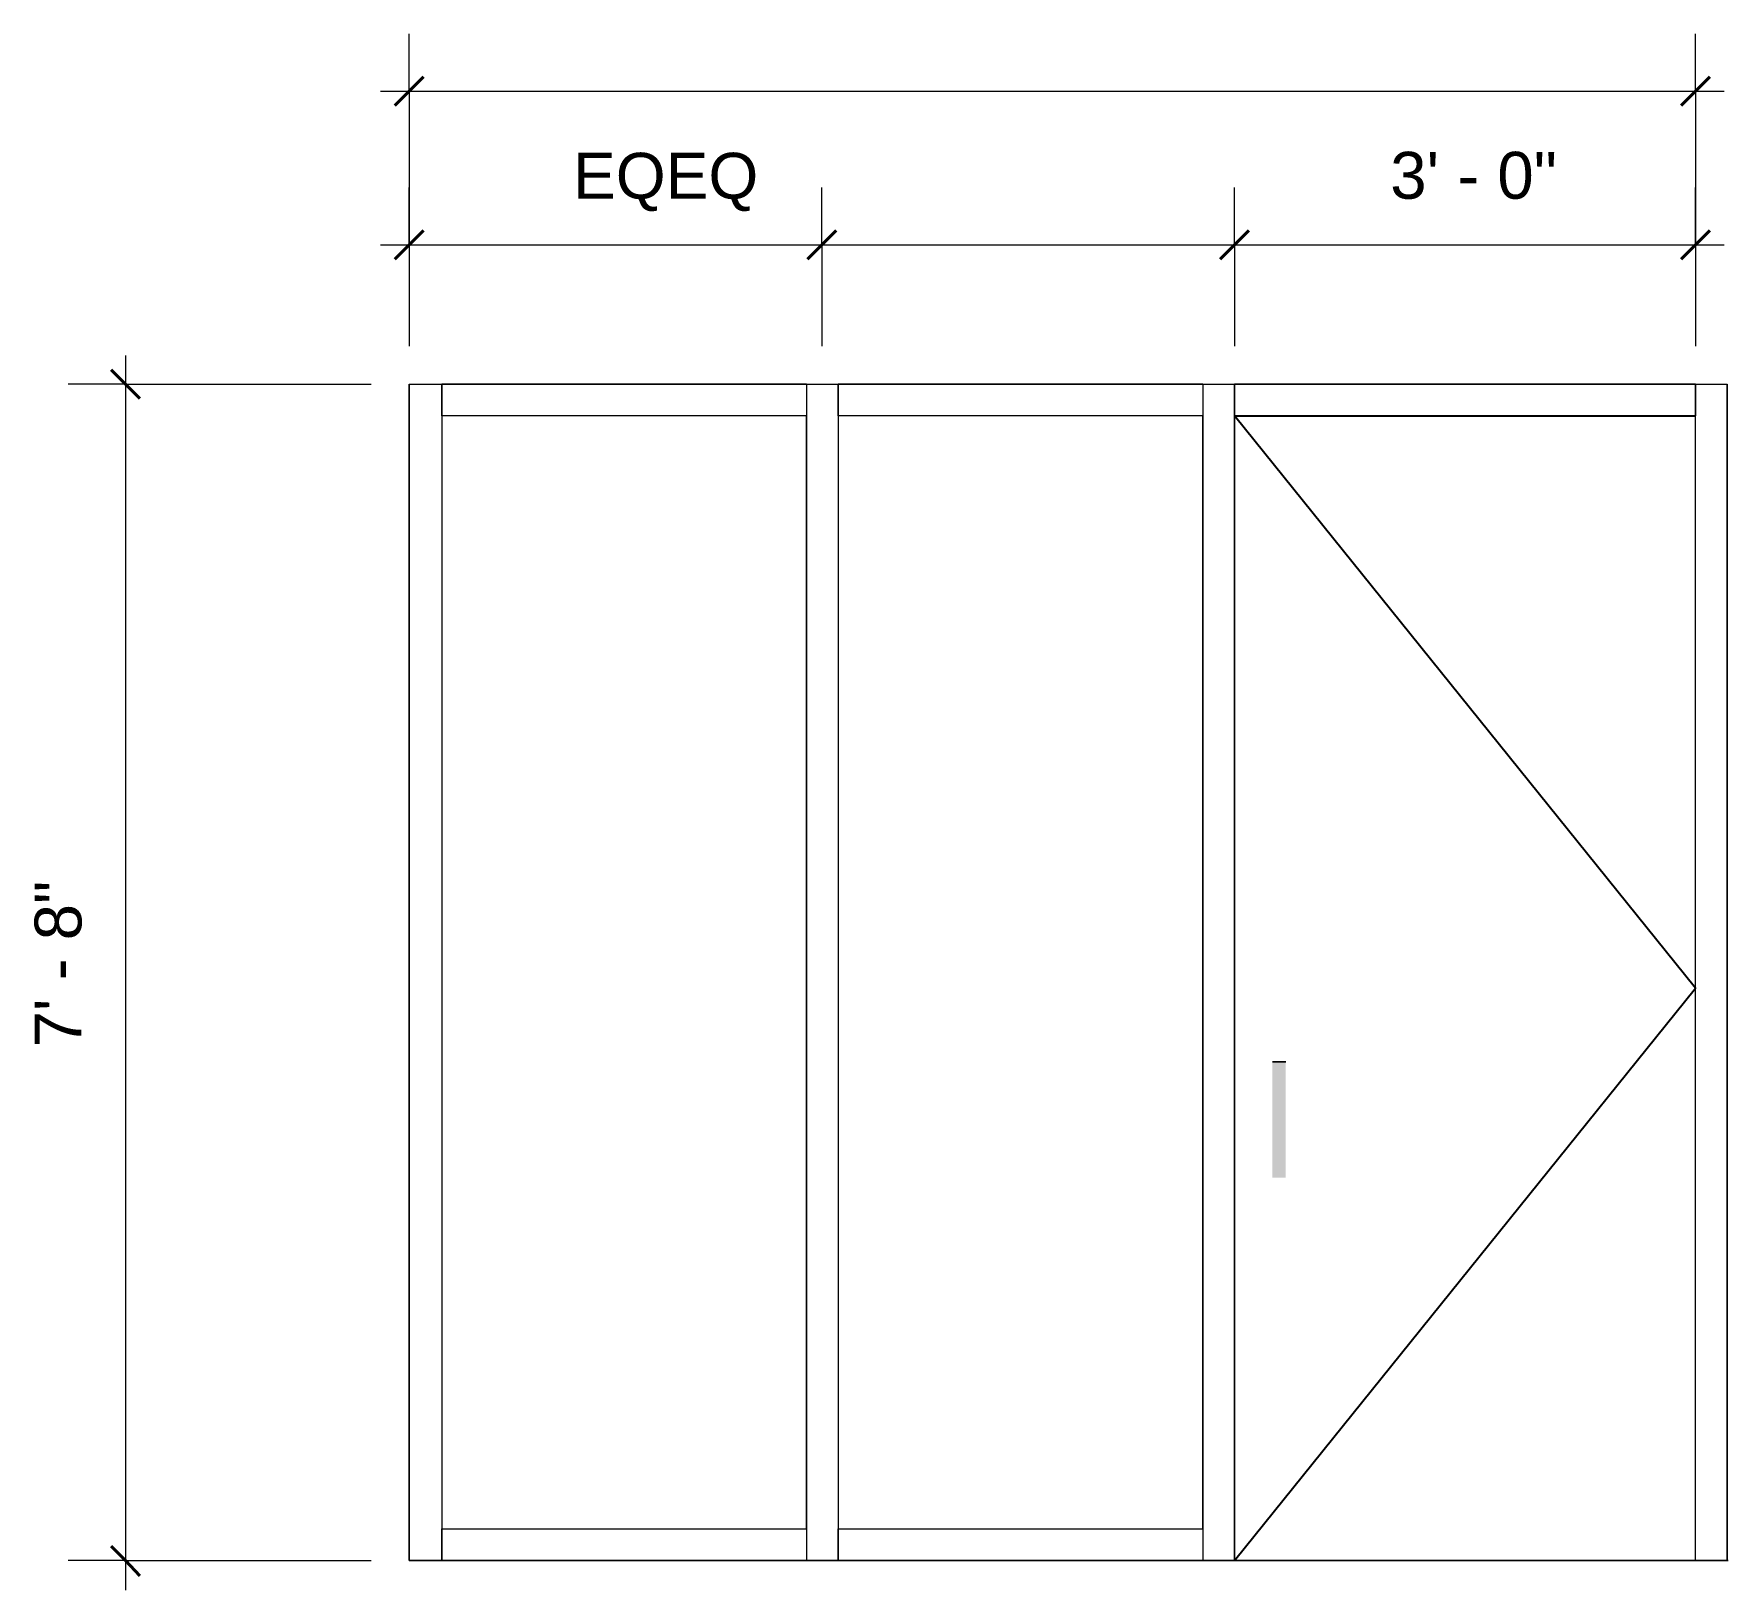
# Model space of a CAD drawing. Header units: inches. Extents: x -6061 to 13621, y -296 to 7483.
# Drawn here: x -983.5 to -851, y 2281.5 to 2403.2 of the extents above; entities that cross this region are included whole.
import ezdxf
from ezdxf.xclip import XClip

# ---------------------------------------------------------------- set-up
doc = ezdxf.new("R2010")
doc.units = ezdxf.units.IN
doc.header["$MEASUREMENT"] = 0
doc.header["$XCLIPFRAME"] = 0
doc.layers.get('0').update_dxf_attribs({"linetype": 'CONTINUOUS'})
doc.styles.add('Arial$001H0', font='arial.ttf')

msp = doc.modelspace()

# ---------------------------------------------------------------- texts
at = {"color": 7, "true_color": 0x000007, "style": 'Arial$001H0'}
for s, height, p in [('EQEQ', 3.590405, (-941.35847, 2390.31269)), ('3\' - 0"', 3.667117, (-877.44631, 2390.31269))]:
    msp.add_text(s, height=height, dxfattribs=at).set_placement(p)
msp.add_text('7\' - 8"', height=3.667117, rotation=90, dxfattribs=at).set_placement((-979.80192, 2323.9177))

# ---------------------------------------------------------------- blocks, each defined once
blk = doc.blocks.new('MF110137_10')
at = {"true_color": 0xffffff}
blk.add_hatch(color=7, dxfattribs=at).paths.add_polyline_path([(213.91, 59.351), (232.96, 59.351), (232.96, 106.68), (213.91, 106.68)])

# ---------------------------------------------------------------- linework, layer by layer
at = {"color": 7, "linetype": 'Continuous', "lineweight": 9, "true_color": 0x000007}
for p, q in [((-954.17283, 2398.72228), (-954.17283, 2403.20735)), ((-853.57917, 2398.72228), (-853.57917, 2403.20735)), ((-956.41537, 2398.72228), (-851.33663, 2398.72228)), ((-954.17283, 2398.72228), (-954.17283, 2378.77974)), ((-853.57917, 2398.72228), (-853.57917, 2378.77974)), ((-954.17283, 2386.7087), (-954.17283, 2391.19377)), ((-921.89636, 2386.7087), (-921.89636, 2391.19377)), ((-889.61989, 2386.7087), (-889.61989, 2391.19377)), ((-889.61989, 2386.7087), (-889.61989, 2391.19377)), ((-853.57917, 2386.7087), (-853.57917, 2391.19377)), ((-956.41537, 2386.7087), (-921.89636, 2386.7087)), ((-954.17283, 2386.7087), (-954.17283, 2378.77974)), ((-921.89636, 2386.7087), (-887.37736, 2386.7087)), ((-921.89636, 2386.7087), (-921.89636, 2378.77974)), ((-891.86243, 2386.7087), (-851.33663, 2386.7087)), ((-889.61989, 2386.7087), (-889.61989, 2378.77974)), ((-889.61989, 2386.7087), (-889.61989, 2378.77974)), ((-853.57917, 2386.7087), (-853.57917, 2378.77974)), ((-976.3579, 2378.05893), (-976.3579, 2281.46979)), ((-976.3579, 2375.8164), (-980.84297, 2375.8164)), ((-976.3579, 2375.8164), (-957.13618, 2375.8164)), ((-954.17283, 2375.8164), (-951.60994, 2375.8164)), ((-954.17283, 2375.8164), (-954.17283, 2283.79241)), ((-951.60994, 2373.33359), (-951.60994, 2375.8164)), ((-923.09772, 2375.8164), (-951.60994, 2375.8164)), ((-951.60994, 2375.8164), (-951.60994, 2283.79241)), ((-923.09772, 2375.8164), (-923.09772, 2373.33359)), ((-923.09772, 2375.8164), (-920.61492, 2375.8164)), ((-923.09772, 2375.8164), (-923.09772, 2283.79241)), ((-920.61492, 2373.33359), (-920.61492, 2375.8164)), ((-892.1027, 2375.8164), (-920.61492, 2375.8164)), ((-920.61492, 2375.8164), (-920.61492, 2283.79241)), ((-892.1027, 2375.8164), (-889.61989, 2375.8164)), ((-892.1027, 2375.8164), (-892.1027, 2283.79241)), ((-892.1027, 2375.8164), (-892.1027, 2373.33359)), ((-889.61989, 2373.33359), (-889.61989, 2375.8164)), ((-853.57917, 2375.8164), (-889.61989, 2375.8164)), ((-889.61989, 2375.8164), (-889.61989, 2283.79241)), ((-853.57917, 2375.8164), (-851.09636, 2375.8164)), ((-853.57917, 2283.79241), (-853.57917, 2375.8164)), ((-853.57917, 2375.8164), (-853.57917, 2373.33359)), ((-851.09636, 2283.79241), (-851.09636, 2375.8164)), ((-923.09772, 2373.33359), (-951.60994, 2373.33359)), ((-923.09772, 2373.33359), (-951.60994, 2373.33359)), ((-951.60994, 2373.33359), (-951.60994, 2286.27522)), ((-923.09772, 2286.27522), (-923.09772, 2373.33359)), ((-892.1027, 2373.33359), (-920.61492, 2373.33359)), ((-920.61492, 2373.33359), (-920.61492, 2286.27522)), ((-892.1027, 2373.33359), (-920.61492, 2373.33359)), ((-892.1027, 2286.27522), (-892.1027, 2373.33359)), ((-889.61989, 2283.79241), (-889.61989, 2373.33359)), ((-853.57917, 2283.79241), (-853.57917, 2373.33359)), ((-885.61537, 2322.79649), (-886.65654, 2322.79649)), ((-886.65654, 2322.79649), (-885.61537, 2322.79649)), ((-951.60994, 2286.27522), (-923.09772, 2286.27522)), ((-951.60994, 2283.79241), (-951.60994, 2286.27522)), ((-951.60994, 2286.27522), (-923.09772, 2286.27522)), ((-923.09772, 2286.27522), (-923.09772, 2283.79241)), ((-920.61492, 2286.27522), (-892.1027, 2286.27522)), ((-920.61492, 2283.79241), (-920.61492, 2286.27522)), ((-920.61492, 2286.27522), (-892.1027, 2286.27522)), ((-892.1027, 2286.27522), (-892.1027, 2283.79241)), ((-976.3579, 2283.79241), (-980.84297, 2283.79241)), ((-976.3579, 2283.79241), (-957.13618, 2283.79241)), ((-954.17283, 2283.79241), (-951.60994, 2283.79241)), ((-951.60994, 2283.79241), (-954.17283, 2283.79241)), ((-923.09772, 2283.79241), (-951.60994, 2283.79241)), ((-951.60994, 2283.79241), (-923.09772, 2283.79241)), ((-923.09772, 2283.79241), (-920.61492, 2283.79241)), ((-920.61492, 2283.79241), (-923.09772, 2283.79241)), ((-892.1027, 2283.79241), (-920.61492, 2283.79241)), ((-920.61492, 2283.79241), (-892.1027, 2283.79241)), ((-892.1027, 2283.79241), (-889.61989, 2283.79241)), ((-889.61989, 2283.79241), (-892.1027, 2283.79241)), ((-853.57917, 2283.79241), (-889.61989, 2283.79241)), ((-889.61989, 2283.79241), (-853.57917, 2283.79241)), ((-851.09636, 2283.79241), (-853.57917, 2283.79241)), ((-853.57917, 2283.79241), (-851.09636, 2283.79241))]:
    msp.add_line(p, q, dxfattribs=at)
at = {"color": 7, "linetype": 'Continuous', "lineweight": 40, "true_color": 0x000007}
for p, q in [((-954.17283, 2398.72228), (-953.05157, 2399.84355)), ((-853.57917, 2398.72228), (-852.4579, 2399.84355)), ((-954.17283, 2398.72228), (-955.2941, 2397.60101)), ((-853.57917, 2398.72228), (-854.70044, 2397.60101)), ((-954.17283, 2386.7087), (-953.05157, 2387.82997)), ((-921.89636, 2386.7087), (-920.7751, 2387.82997)), ((-889.61989, 2386.7087), (-888.49863, 2387.82997)), ((-889.61989, 2386.7087), (-888.49863, 2387.82997)), ((-853.57917, 2386.7087), (-852.4579, 2387.82997)), ((-954.17283, 2386.7087), (-955.2941, 2385.58744)), ((-921.89636, 2386.7087), (-923.01763, 2385.58744)), ((-889.61989, 2386.7087), (-890.74116, 2385.58744)), ((-889.61989, 2386.7087), (-890.74116, 2385.58744)), ((-853.57917, 2386.7087), (-854.70044, 2385.58744)), ((-976.3579, 2375.8164), (-977.47917, 2376.93766)), ((-976.3579, 2375.8164), (-975.23663, 2374.69513)), ((-976.3579, 2283.79241), (-977.47917, 2284.91368)), ((-976.3579, 2283.79241), (-975.23663, 2282.59106))]:
    msp.add_line(p, q, dxfattribs=at)
at = {"color": 7, "linetype": 'Continuous', "lineweight": 18, "true_color": 0x000007}
for p, q in [((-954.17283, 2283.79241), (-954.17283, 2375.8164)), ((-954.17283, 2375.8164), (-851.09636, 2375.8164)), ((-851.09636, 2375.8164), (-851.09636, 2283.79241)), ((-954.17283, 2283.79241), (-954.17283, 2283.79241)), ((-954.17283, 2283.79241), (-954.17283, 2283.79241)), ((-851.01627, 2283.79241), (-851.09636, 2283.79241)), ((-851.09636, 2283.79241), (-851.01627, 2283.79241))]:
    msp.add_line(p, q, dxfattribs=at)
msp.add_line((-889.61989, 2373.33359), (-853.57917, 2373.33359))
msp.add_lwpolyline([(-889.61989, 2283.79241), (-853.57917, 2328.563), (-889.61989, 2373.33359)])

# ---------------------------------------------------------------- block references
at = {"color": 7, "true_color": 0xffffff}
ref = msp.add_blockref('MF110137_10', (-1294.31718, 2171.50554), dxfattribs=dict(at, xscale=1.8919015636469, yscale=1.8919015636469, zscale=1.8919015636469))
XClip(ref).set_block_clipping_path([(215.4766618504, 75.1839983195), (216.0269951714, 79.9676648793)])

msp.set_redraw_order([(e.dxf.handle, doc.entitydb.next_handle()) for e in msp.query("TEXT MTEXT ATTDEF DIMENSION ARC_DIMENSION")])  # texts and dimensions are drawn at this point

doc.saveas('drawing.dxf')
